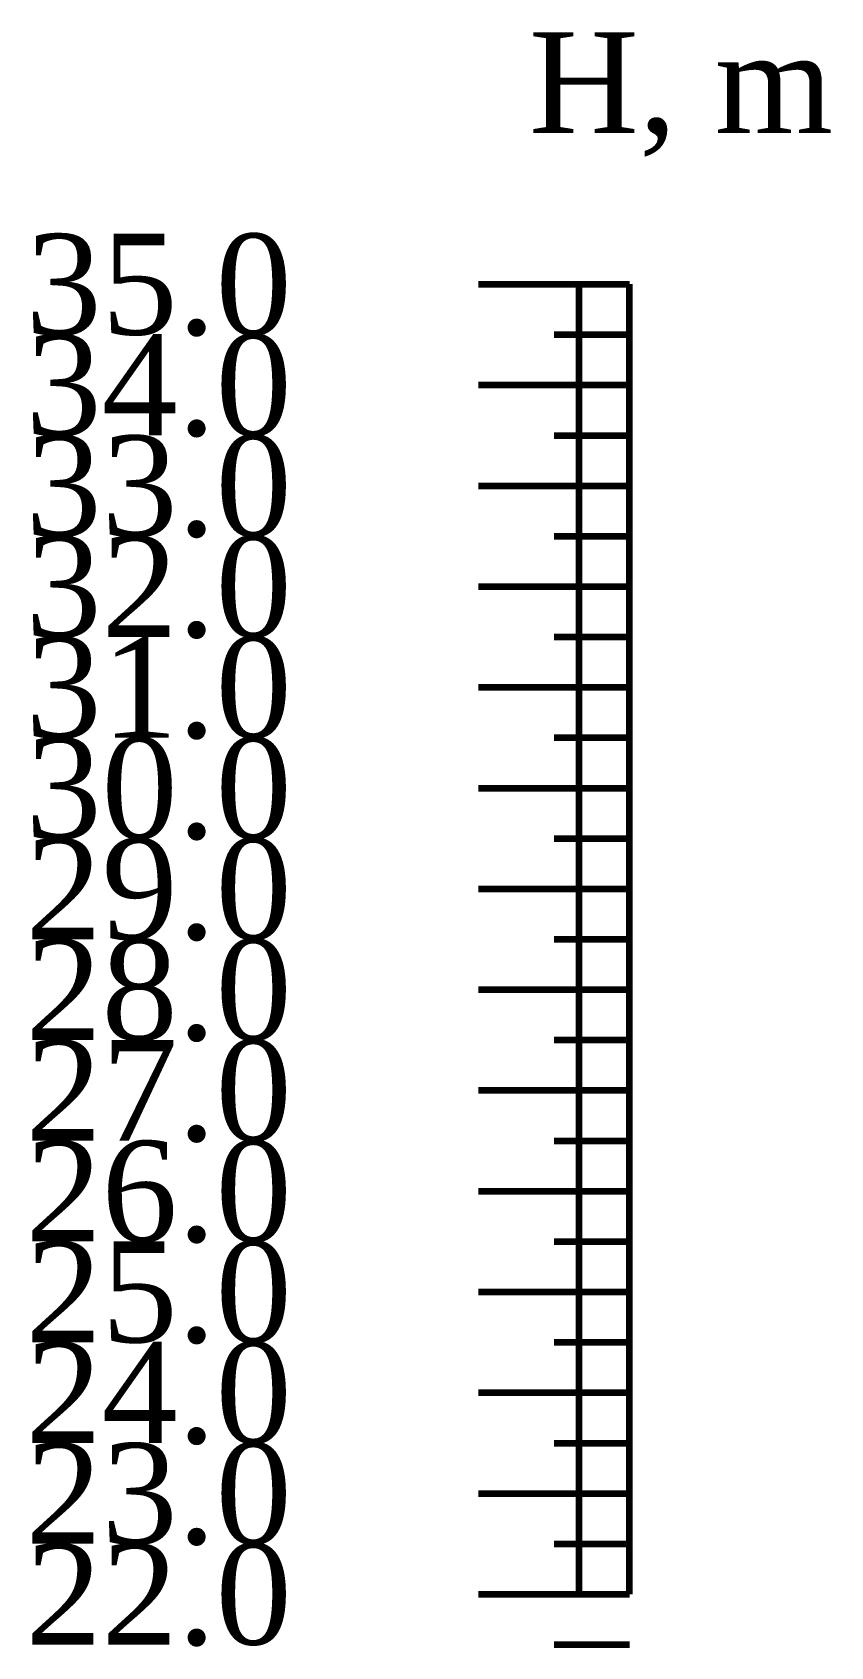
# Model space of a CAD drawing. Header units: metres. Extents: x -12 to 2972, y -44 to 382.
# Drawn here: x 1886.13 to 1901.99, y -3.04 to 29 of the extents above; entities that cross this region are included whole.
import ezdxf

# ---------------------------------------------------------------- set-up
doc = ezdxf.new("R2010")
doc.units = ezdxf.units.M
doc.styles.add('Times New Roman', font='Times New Roman')

msp = doc.modelspace()

# ---------------------------------------------------------------- texts
at = {"char_height": 2, "attachment_point": 1, "style": 'Times New Roman'}
for s, insert in [('H, m', (1896, 29)), ('35.0', (1886, 25)), ('34.0', (1886, 23)), ('33.0', (1886, 21)), ('32.0', (1886, 19)), ('31.0', (1886, 17)), ('30.0', (1886, 15)), ('29.0', (1886, 13)), ('28.0', (1886, 11)), ('27.0', (1886, 9)), ('26.0', (1886, 7)), ('25.0', (1886, 5)), ('24.0', (1886, 3)), ('23.0', (1886, 1)), ('22.0', (1886, -1))]:
    msp.add_mtext(s, dxfattribs=dict(at, insert=insert))

# ---------------------------------------------------------------- linework, layer by layer
at = {"color": 7, "lineweight": 211}
for points in [[(1895, 24), (1898, 24)], [(1897, -2), (1897, 24)], [(1898, -2), (1898, 24)], [(1896.5, 23), (1898, 23)], [(1895, 22), (1898, 22)], [(1896.5, 21), (1898, 21)], [(1895, 20), (1898, 20)], [(1896.5, 19), (1898, 19)], [(1895, 18), (1898, 18)], [(1896.5, 17), (1898, 17)], [(1895, 16), (1898, 16)], [(1896.5, 15), (1898, 15)], [(1895, 14), (1898, 14)], [(1896.5, 13), (1898, 13)], [(1895, 12), (1898, 12)], [(1896.5, 11), (1898, 11)], [(1895, 10), (1898, 10)], [(1896.5, 9), (1898, 9)], [(1895, 8), (1898, 8)], [(1896.5, 7), (1898, 7)], [(1895, 6), (1898, 6)], [(1896.5, 5), (1898, 5)], [(1895, 4), (1898, 4)], [(1896.5, 3), (1898, 3)], [(1895, 2), (1898, 2)], [(1896.5, 1), (1898, 1)], [(1895, 0), (1898, 0)], [(1896.5, -1), (1898, -1)], [(1895, -2), (1898, -2)], [(1896.5, -3), (1898, -3)]]:
    msp.add_lwpolyline(points, dxfattribs=at)
at = {"layer": 'MyLayer', "color": 7, "lineweight": 211}
for p, q in [((1895, 24), (1898, 24)), ((1897, -2), (1897, 24)), ((1898, -2), (1898, 24)), ((1896.5, 23), (1898, 23)), ((1895, 22), (1898, 22)), ((1896.5, 21), (1898, 21)), ((1895, 20), (1898, 20)), ((1896.5, 19), (1898, 19)), ((1895, 18), (1898, 18)), ((1896.5, 17), (1898, 17)), ((1895, 16), (1898, 16)), ((1896.5, 15), (1898, 15)), ((1895, 14), (1898, 14)), ((1896.5, 13), (1898, 13)), ((1895, 12), (1898, 12)), ((1896.5, 11), (1898, 11)), ((1895, 10), (1898, 10)), ((1896.5, 9), (1898, 9)), ((1895, 8), (1898, 8)), ((1896.5, 7), (1898, 7)), ((1895, 6), (1898, 6)), ((1896.5, 5), (1898, 5)), ((1895, 4), (1898, 4)), ((1896.5, 3), (1898, 3)), ((1895, 2), (1898, 2)), ((1896.5, 1), (1898, 1)), ((1895, 0), (1898, 0)), ((1896.5, -1), (1898, -1)), ((1895, -2), (1898, -2)), ((1896.5, -3), (1898, -3))]:
    msp.add_line(p, q, dxfattribs=at)

msp.set_redraw_order([(e.dxf.handle, doc.entitydb.next_handle()) for e in msp.query("TEXT MTEXT ATTDEF DIMENSION ARC_DIMENSION")])  # texts and dimensions are drawn at this point

doc.saveas('drawing.dxf')
